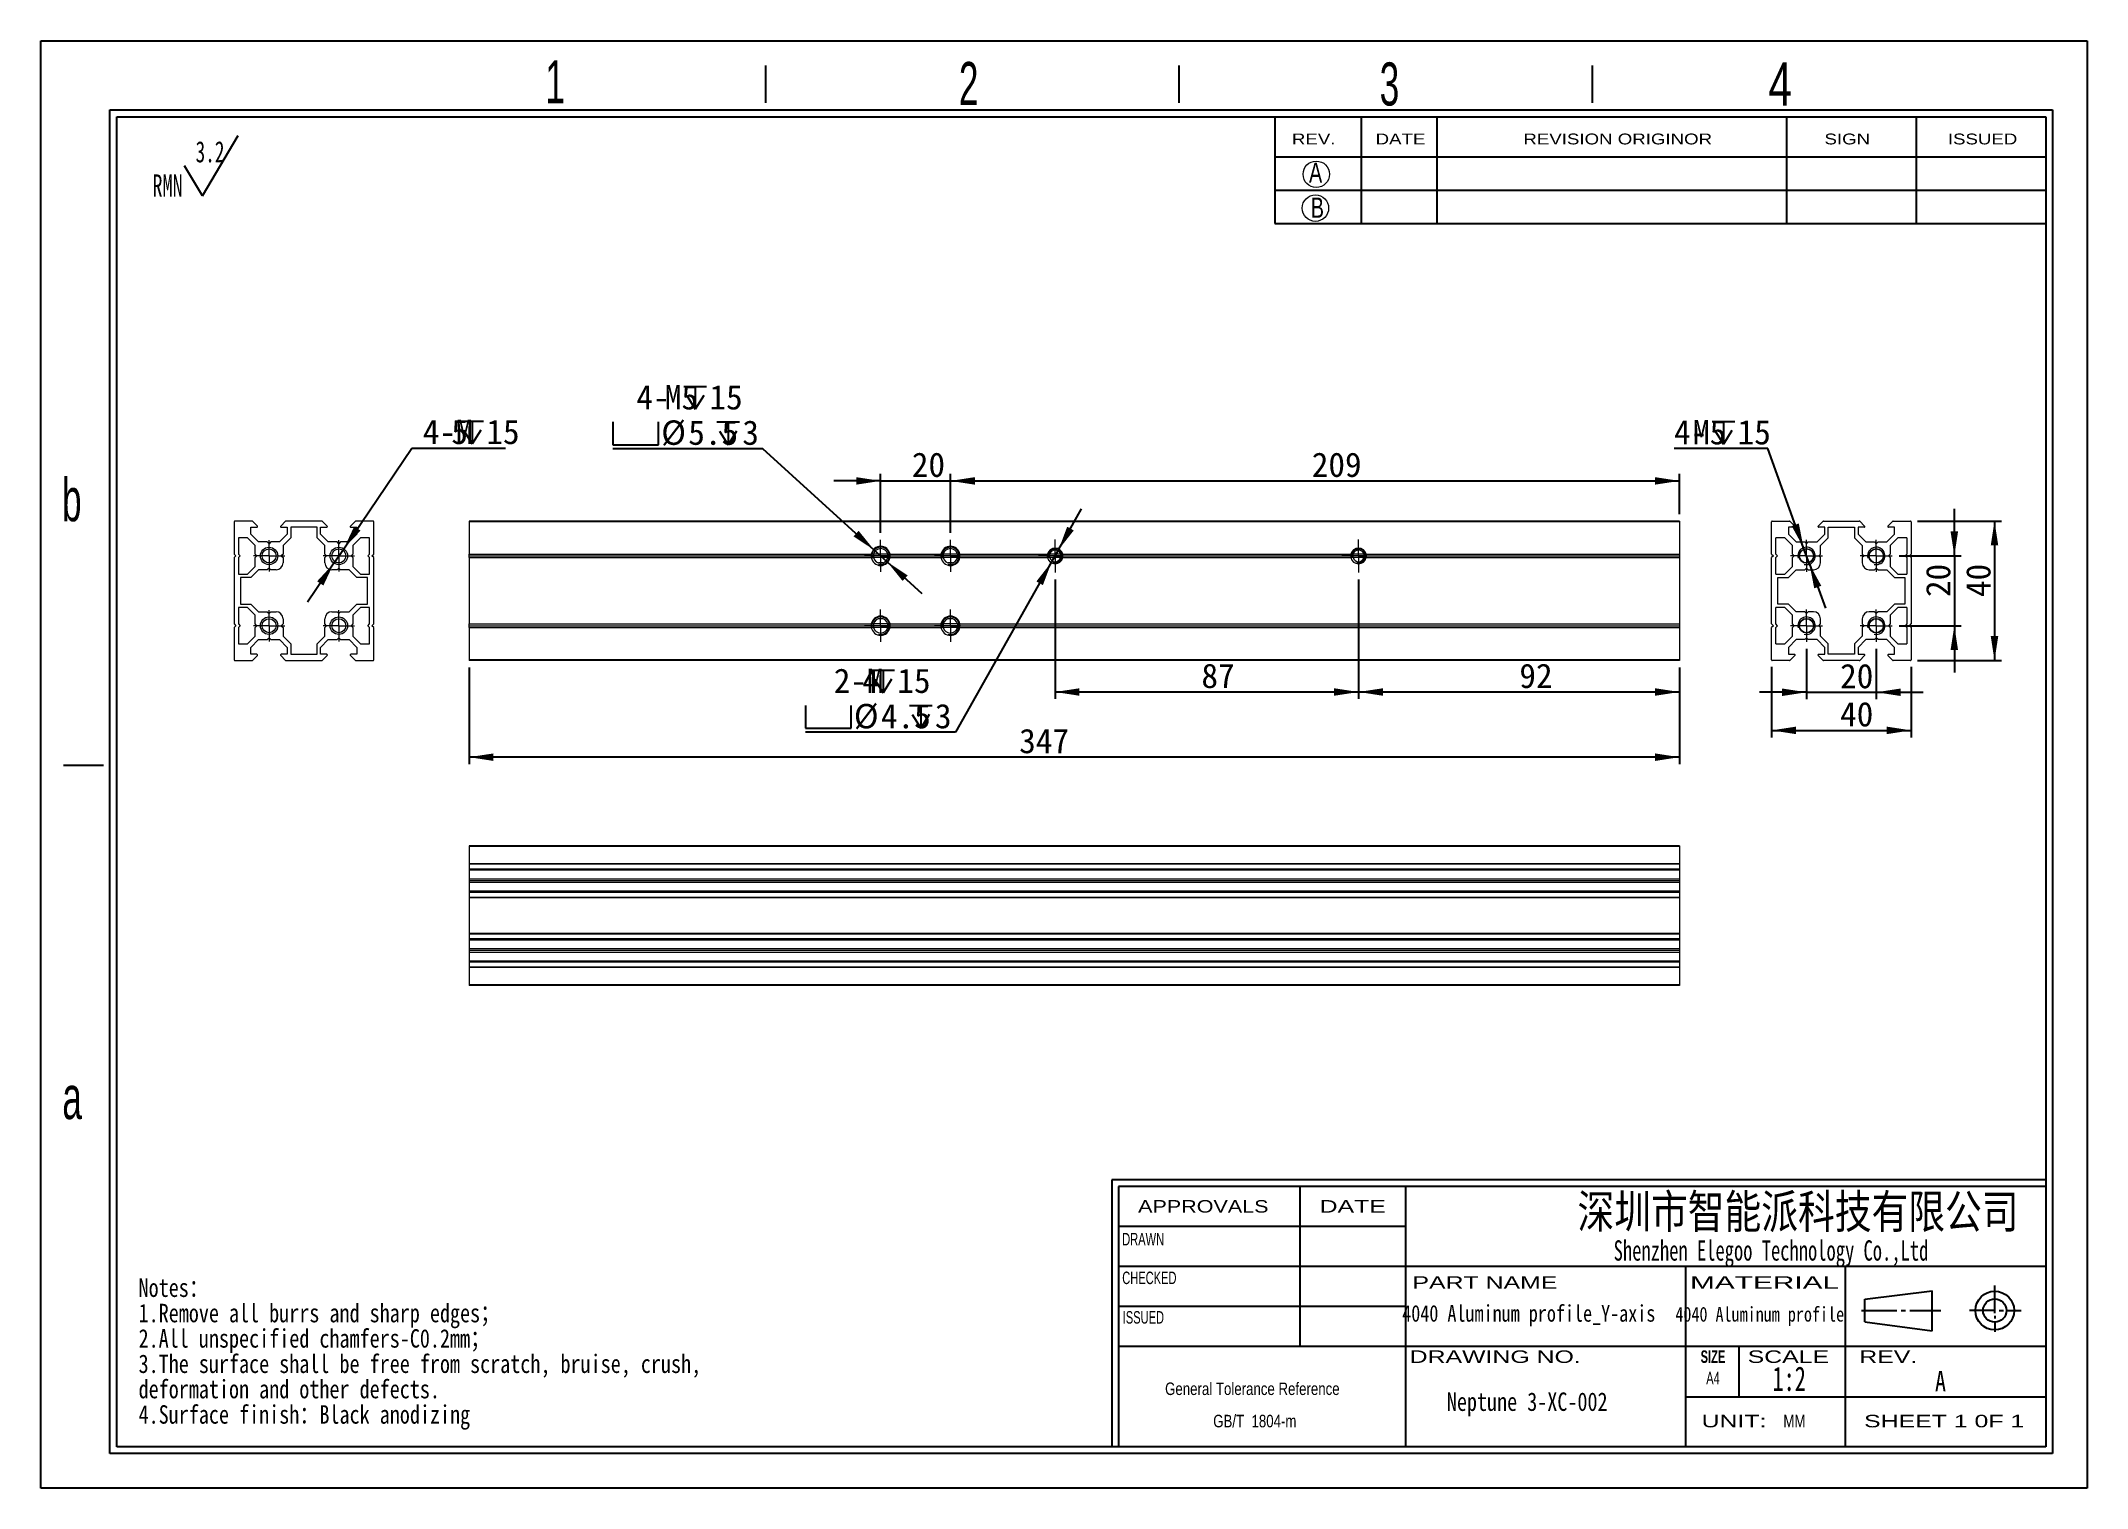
# Model space of a CAD drawing. Header units: millimetres. Extents: x 4 to 590, y 3 to 417.
import ezdxf

# ---------------------------------------------------------------- set-up
doc = ezdxf.new("R2010")
doc.units = ezdxf.units.MM
doc.header["$LTSCALE"] = 2
doc.linetypes.add('CENTER', pattern=[10.16, 6.35, -1.27, 1.27, -1.27])
doc.layers.add('DIM', color=5, linetype='Continuous')
doc.layers.add('SLD-0', color=179, linetype='Continuous')
doc.layers.add('中心线', color=1, linetype='CENTER', lineweight=15)
doc.styles.add('SLDTEXTSTYLE0', font='SIMSUN.TTC', dxfattribs={"width": 0.67})
doc.styles.add('SLDTEXTSTYLE1', font='SIMSUN.TTC', dxfattribs={"width": 0.8})
doc.styles.add('SLDTEXTSTYLE10', font='ARIAL.TTF', dxfattribs={"width": 1.2324})
doc.styles.add('SLDTEXTSTYLE11', font='ARIAL.TTF', dxfattribs={"width": 1.7064})
doc.styles.add('SLDTEXTSTYLE12', font='SIMSUN.TTC', dxfattribs={"width": 0.8, "bigfont": 'bigfont'})
doc.styles.add('SLDTEXTSTYLE13', font='SIMKAI.TTF', dxfattribs={"width": 0.67})
doc.styles.add('SLDTEXTSTYLE14', font='SIMSUN.TTC')
doc.styles.add('SLDTEXTSTYLE2', font='SIMSUN.TTC', dxfattribs={"width": 0.8})
doc.styles.add('SLDTEXTSTYLE3', font='SIMSUN.TTC', dxfattribs={"width": 0.8, "bigfont": 'bigfont'})
doc.styles.add('SLDTEXTSTYLE4', font='ARIAL.TTF', dxfattribs={"width": 0.63516})
doc.styles.add('SLDTEXTSTYLE5', font='GOTHIC.TTF', dxfattribs={"width": 0.7304})
doc.styles.add('SLDTEXTSTYLE6', font='GOTHIC.TTF', dxfattribs={"width": 0.61171})
doc.styles.add('SLDTEXTSTYLE7', font='ARIALBD.TTF', dxfattribs={"width": 0.63516})
doc.styles.add('SLDTEXTSTYLE8', font='ARIAL.TTF', dxfattribs={"width": 1.422})
doc.styles.add('SLDTEXTSTYLE9', font='ARIAL.TTF', dxfattribs={"width": 0.7584})
doc.dimstyles.new('SLDDIMSTYLE0', dxfattribs={"dimtxt": 7, "dimasz": 7, "dimexe": 0, "dimexo": 0.0625, "dimgap": 1.75, "dimtad": 2, "dimrnd": 1e-09, "dimzin": 12, "dimdsep": 46, "dimtxsty": 'SLDTEXTSTYLE0', "dimsah": 1, "dimcen": 0.09, "dimadec": 0, "dimazin": 3, "dimtfac": 1, "dimtmove": 0, "dimatfit": 0, "dimfxl": 0, "dimfrac": 2, "dimtolj": 1, "dimtzin": 12, "dimarcsym": 0})
doc.dimstyles.new('SLDDIMSTYLE1', dxfattribs={"dimtxt": 7, "dimasz": 7, "dimexe": 0, "dimexo": 0.0625, "dimgap": 1.75, "dimtad": 2, "dimrnd": 1e-09, "dimzin": 12, "dimdsep": 46, "dimtxsty": 'SLDTEXTSTYLE0', "dimsah": 1, "dimcen": 0.09, "dimadec": 0, "dimazin": 3, "dimtfac": 1, "dimtofl": 0, "dimtmove": 0, "dimatfit": 3, "dimfxl": 0, "dimfrac": 2, "dimtolj": 1, "dimtzin": 12, "dimarcsym": 0})
doc.dimstyles.new('SLDDIMSTYLE2', dxfattribs={"dimtxt": 7, "dimasz": 7, "dimexe": 0, "dimexo": 0.0625, "dimgap": 1.75, "dimtad": 0, "dimtih": 1, "dimtoh": 1, "dimrnd": 1e-09, "dimzin": 12, "dimdsep": 46, "dimtxsty": 'SLDTEXTSTYLE0', "dimsah": 1, "dimcen": 0, "dimadec": 0, "dimazin": 3, "dimtfac": 1, "dimtmove": 0, "dimatfit": 3, "dimfxl": 0, "dimfrac": 2, "dimtolj": 1, "dimtzin": 12, "dimarcsym": 0})
doc.dimstyles.new('SLDDIMSTYLE3', dxfattribs={"dimtxt": 7, "dimasz": 7, "dimexe": 0, "dimexo": 0.0625, "dimgap": 1.75, "dimtad": 0, "dimtih": 1, "dimtoh": 1, "dimrnd": 1e-09, "dimzin": 12, "dimdsep": 46, "dimtxsty": 'SLDTEXTSTYLE0', "dimsah": 1, "dimcen": 0, "dimadec": 0, "dimazin": 3, "dimtfac": 1, "dimtmove": 0, "dimatfit": 3, "dimfxl": 0, "dimfrac": 2, "dimtolj": 1, "dimtzin": 12, "dimarcsym": 0})

msp = doc.modelspace()

# ---------------------------------------------------------------- texts
at = {"color": 7, "linetype": 'Continuous', "lineweight": 0, "insert": (500.029, 37.429), "char_height": 7, "attachment_point": 1, "style": 'SLDTEXTSTYLE0'}
msp.add_mtext('1:2', dxfattribs=at)
at = {"layer": 'SLD-0'}
for s, insert, char_height, attachment_point, style in [('1', (148.222, 411.798), 12.344, 1, 'SLDTEXTSTYLE6'), ('2', (266.776, 411.31), 12.344, 1, 'SLDTEXTSTYLE6'), ('3', (387.413, 411.186), 12.344, 1, 'SLDTEXTSTYLE6'), ('4', (498.881, 411.174), 12.344, 1, 'SLDTEXTSTYLE5'), ('A', (367.156, 382.504), 5.807, 1, 'SLDTEXTSTYLE5'), ('B', (367.664, 372.474), 5.807, 1, 'SLDTEXTSTYLE5'), ('b', (9.669, 292.039), 12.344, 1, 'SLDTEXTSTYLE6'), ('a', (9.76, 120.702), 12.344, 1, 'SLDTEXTSTYLE6'), ('\\M+1905B圳\\M+18E73\\M+19271\\M+1945C\\M+19468\\M+189C8\\M+18B5A\\M+1974C\\M+18CC0\\M+18CF6\\M+18E69', (507.351, 86.675), 9.65616, 2, 'SLDTEXTSTYLE12'), ('4040 Aluminum profile_Y-axis', (430.164, 55.044), 4.7625, 2, 'SLDTEXTSTYLE1'), ('4040 Aluminum profile', (496.373, 54.528), 4.23333, 2, 'SLDTEXTSTYLE1'), ('A', (546.61, 36.116), 5.821, 1, 'SLDTEXTSTYLE2'), ('Neptune 3-XC-002', (429.71, 29.995), 5.29167, 2, 'SLDTEXTSTYLE1')]:
    msp.add_mtext(s, dxfattribs=dict(at, insert=insert, char_height=char_height, attachment_point=attachment_point, style=style))
at = {"layer": 'SLD-0', "color": 179}
for s, insert, char_height, attachment_point, style in [('REV.', (362.258, 390.8), 3.1073, 1, 'SLDTEXTSTYLE10'), ('DATE', (386.253, 390.8), 3.1073, 1, 'SLDTEXTSTYLE10'), ('REVISION ORIGINOR', (428.616, 390.8), 3.10727, 1, 'SLDTEXTSTYLE10'), ('SIGN', (514.933, 390.8), 3.1073, 1, 'SLDTEXTSTYLE10'), ('ISSUED', (550.296, 390.8), 3.1073, 1, 'SLDTEXTSTYLE10'), ('APPROVALS', (336.853, 85.125), 3.5853, 2, 'SLDTEXTSTYLE10'), ('DATE', (379.699, 85.125), 3.5853, 2, 'SLDTEXTSTYLE8'), ('DRAWN', (319.607, 75.706), 3.5853, 2, 'SLDTEXTSTYLE4'), ('Shenzhen Elegoo Technology Co.,Ltd', (499.597, 73.599), 5.82083, 2, 'SLDTEXTSTYLE13'), ('CHECKED', (321.391, 64.629), 3.5853, 2, 'SLDTEXTSTYLE4'), ('PART NAME', (417.588, 63.291), 3.5853, 2, 'SLDTEXTSTYLE8'), ('MATERIAL', (497.76, 63.291), 3.5853, 2, 'SLDTEXTSTYLE11'), ('ISSUED', (319.674, 53.309), 3.5853, 2, 'SLDTEXTSTYLE4'), ('DRAWING NO.', (420.536, 42.043), 3.58531, 2, 'SLDTEXTSTYLE8'), ('SIZE', (482.958, 42.043), 3.5853, 2, 'SLDTEXTSTYLE7'), ('SCALE', (504.578, 42.043), 3.5853, 2, 'SLDTEXTSTYLE8'), ('REV.', (533.22, 42.043), 3.5853, 2, 'SLDTEXTSTYLE8'), ('A4', (482.98, 35.906), 3.5853, 2, 'SLDTEXTSTYLE4'), ('UNIT:', (488.997, 23.581), 3.5853, 2, 'SLDTEXTSTYLE8'), ('MM', (506.322, 23.581), 3.5853, 2, 'SLDTEXTSTYLE9'), ('SHEET 1 0F 1', (549.24, 23.581), 3.58531, 2, 'SLDTEXTSTYLE8')]:
    msp.add_mtext(s, dxfattribs=dict(at, insert=insert, char_height=char_height, attachment_point=attachment_point, style=style))

# ---------------------------------------------------------------- blocks, each defined once
blk = doc.blocks.new('SW_NOTE_0')
at = {"layer": 'SLD-0', "color": 0}
for q in [(24.54, 18.51), (9.21, 9.85)]:
    blk.add_line((14.32, 1.19), q, dxfattribs=at)
at = {"layer": 'SLD-0', "color": 0, "attachment_point": 1, "style": 'SLDTEXTSTYLE0'}
for s, insert, char_height in [('3.2', (12.37, 16.9), 6.063), ('RMN', (0, 7.39), 6.35)]:
    blk.add_mtext(s, dxfattribs=dict(at, insert=insert, char_height=char_height))
blk = doc.blocks.new('SW_NOTE_1')
at = {"layer": 'SLD-0', "color": 0, "char_height": 5.2917, "attachment_point": 1}
for s, insert, style in [('Notes\\M+18146', (0, 6.16), 'SLDTEXTSTYLE3'), ('1.Remove all burrs and sharp edges\\M+18147', (0, -1.11), 'SLDTEXTSTYLE3'), ('2.All unspecified chamfers-C0.2mm\\M+18147', (0, -8.37), 'SLDTEXTSTYLE3'), ('3.The surface shall be free from scratch, bruise, crush, ', (0, -15.64), 'SLDTEXTSTYLE2'), ('deformation and other defects.', (0, -22.9), 'SLDTEXTSTYLE2'), ('4.Surface finish\\M+18146Black anodizing', (0, -30.17), 'SLDTEXTSTYLE3')]:
    blk.add_mtext(s, dxfattribs=dict(at, insert=insert, style=style))
blk = doc.blocks.new('SW_NOTE_2')
at = {"layer": 'SLD-0', "color": 0, "char_height": 3.5853, "attachment_point": 2, "style": 'SLDTEXTSTYLE9'}
for s, insert in [('General Tolerance Reference ', (26.04, 4.62)), (' GB/T  1804-m', (26.22, -4.64))]:
    blk.add_mtext(s, dxfattribs=dict(at, insert=insert))
blk = doc.blocks.new('_D')
at = {"layer": 'DIM'}
for p, q in [((244.36, 291.25), (230.9, 291.25)), ((244.36, 276.35), (244.36, 293.25)), ((244.36, 291.25), (264.36, 291.25)), ((264.36, 276.35), (264.36, 293.25)), ((264.36, 291.25), (277.82, 291.25))]:
    blk.add_line(p, q, dxfattribs=at)
for points in [[(244.36, 291.25), (237.36, 292.32), (237.36, 290.17)], [(264.36, 291.25), (271.36, 290.17), (271.36, 292.32)]]:
    blk.add_solid(points, dxfattribs=at)
at = {"layer": 'DIM', "insert": (253.29, 299.39), "char_height": 7, "attachment_point": 1, "style": 'SLDTEXTSTYLE14'}
blk.add_mtext('20', dxfattribs=at)
blk = doc.blocks.new('_D_1')
at = {"layer": 'DIM', "color": 5}
for p, q in [((264.36, 276.35), (264.36, 293.25)), ((264.36, 291.25), (473.36, 291.25)), ((473.36, 281.75), (473.36, 293.25))]:
    blk.add_line(p, q, dxfattribs=at)
for points in [[(264.36, 291.25), (271.36, 290.17), (271.36, 292.32)], [(473.36, 291.25), (466.36, 292.32), (466.36, 290.17)]]:
    blk.add_solid(points, dxfattribs=at)
at = {"layer": 'DIM', "color": 5, "insert": (367.95, 299.39), "char_height": 7, "attachment_point": 1, "style": 'SLDTEXTSTYLE14'}
blk.add_mtext('209', dxfattribs=at)
blk = doc.blocks.new('_D_2')
at = {"layer": 'DIM', "color": 5}
for p, q in [((126.36, 237.75), (126.36, 210.07)), ((473.36, 237.75), (473.36, 210.07)), ((473.36, 212.07), (126.36, 212.07))]:
    blk.add_line(p, q, dxfattribs=at)
for points in [[(126.36, 212.07), (133.36, 210.99), (133.36, 213.14)], [(473.36, 212.07), (466.36, 213.14), (466.36, 210.99)]]:
    blk.add_solid(points, dxfattribs=at)
at = {"layer": 'DIM', "color": 5, "insert": (284.07, 220.21), "char_height": 7, "attachment_point": 1, "style": 'SLDTEXTSTYLE14'}
blk.add_mtext('347', dxfattribs=at)
blk = doc.blocks.new('SW_SYMBOL_HOLE_DEPTH')
at = {"layer": 'DIM', "color": 0}
for p, q in [((0, 1750), (1600, 1750)), ((800, 1750), (800, 150)), ((200, 1110), (800, 150)), ((1400, 1110), (800, 150))]:
    blk.add_line(p, q, dxfattribs=at)
blk = doc.blocks.new('SW_SYMBOL_HOLE_SPOT')
at = {"layer": 'DIM', "color": 0}
for p, q in [((0, 1750), (0, 150)), ((3200, 150), (3200, 1750)), ((0, 150), (3200, 150))]:
    blk.add_line(p, q, dxfattribs=at)
blk = doc.blocks.new('_D_3')
at = {"layer": 'DIM', "color": 5}
for p, q in [((210.6, 300.44), (167.61, 300.44)), ((242.51, 271.43), (210.6, 300.44)), ((246.21, 268.07), (242.51, 271.43)), ((246.21, 268.07), (256.17, 259.01))]:
    blk.add_line(p, q, dxfattribs=at)
for points in [[(242.51, 271.43), (238.05, 276.94), (236.6, 275.34)], [(246.21, 268.07), (250.66, 262.56), (252.11, 264.15)]]:
    blk.add_solid(points, dxfattribs=at)
at = {"layer": 'DIM', "color": 5, "xscale": 0.004072727272727273, "yscale": 0.004072727272727273, "zscale": 0.004072727272727273}
for name, p in [('SW_SYMBOL_HOLE_DEPTH', (187.94, 311.16)), ('SW_SYMBOL_HOLE_SPOT', (167.61, 301.01)), ('SW_SYMBOL_HOLE_DEPTH', (197.37, 301.01))]:
    blk.add_blockref(name, p, dxfattribs=at)
at = {"layer": 'DIM', "color": 5, "char_height": 7, "attachment_point": 1, "style": 'SLDTEXTSTYLE14'}
for s, insert in [('4- ', (174.33, 318.73)), ('M5', (182.49, 318.73)), ('15', (195.27, 318.73)), ('%%c', (181.46, 308.59)), ('5.5', (189.2, 308.59)), ('3', (204.7, 308.59))]:
    blk.add_mtext(s, dxfattribs=dict(at, insert=insert))
blk = doc.blocks.new('_D_4')
at = {"layer": 'DIM', "color": 5}
for p, q in [((381.36, 263), (381.36, 228.75)), ((473.36, 237.75), (473.36, 228.75)), ((381.36, 230.75), (473.36, 230.75))]:
    blk.add_line(p, q, dxfattribs=at)
for points in [[(381.36, 230.75), (388.36, 229.67), (388.36, 231.82)], [(473.36, 230.75), (466.36, 231.82), (466.36, 229.67)]]:
    blk.add_solid(points, dxfattribs=at)
at = {"layer": 'DIM', "color": 5, "insert": (427.46, 238.89), "char_height": 7, "attachment_point": 1, "style": 'SLDTEXTSTYLE14'}
blk.add_mtext('92', dxfattribs=at)
blk = doc.blocks.new('_D_5')
at = {"layer": 'DIM', "color": 5}
for p, q in [((294.36, 263), (294.36, 228.75)), ((381.36, 263), (381.36, 228.75)), ((294.36, 230.75), (381.36, 230.75))]:
    blk.add_line(p, q, dxfattribs=at)
for points in [[(294.36, 230.75), (301.36, 229.67), (301.36, 231.82)], [(381.36, 230.75), (374.36, 231.82), (374.36, 229.67)]]:
    blk.add_solid(points, dxfattribs=at)
at = {"layer": 'DIM', "color": 5, "insert": (336.32, 238.89), "char_height": 7, "attachment_point": 1, "style": 'SLDTEXTSTYLE14'}
blk.add_mtext('87', dxfattribs=at)
blk = doc.blocks.new('_D_6')
at = {"layer": 'DIM'}
for p, q in [((295.34, 271.49), (301.96, 283.21)), ((295.34, 271.49), (293.37, 268.01)), ((293.37, 268.01), (265.83, 219.19)), ((265.83, 219.19), (222.84, 219.19))]:
    blk.add_line(p, q, dxfattribs=at)
for points in [[(295.34, 271.49), (299.72, 277.06), (297.84, 278.12)], [(293.37, 268.01), (289, 262.44), (290.87, 261.38)]]:
    blk.add_solid(points, dxfattribs=at)
at = {"layer": 'DIM', "xscale": 0.004072727272727273, "yscale": 0.004072727272727273, "zscale": 0.004072727272727273}
for name, p in [('SW_SYMBOL_HOLE_DEPTH', (241.81, 229.91)), ('SW_SYMBOL_HOLE_SPOT', (222.84, 219.76)), ('SW_SYMBOL_HOLE_DEPTH', (252.6, 219.76))]:
    blk.add_blockref(name, p, dxfattribs=at)
at = {"layer": 'DIM', "char_height": 7, "attachment_point": 1, "style": 'SLDTEXTSTYLE14'}
for s, insert in [('2-M', (230.92, 237.48)), ('4', (239.08, 237.48)), ('15', (249.14, 237.48)), ('%%c', (236.69, 227.34)), ('4.5', (244.43, 227.34)), ('3', (259.93, 227.34))]:
    blk.add_mtext(s, dxfattribs=dict(at, insert=insert))
blk = doc.blocks.new('SW_CENTERMARKSYMBOL_0')
at = {"layer": '中心线', "color": 0}
for p, q in [((-2.5, 0), (-4.6, 0)), ((0, 0), (-2.5, 0)), ((0, 2.5), (0, 4.6)), ((0, 0), (0, 2.5)), ((0, 0), (0, -2.5)), ((0, 0), (2.5, 0)), ((2.5, 0), (4.6, 0)), ((0, -2.5), (0, -4.6))]:
    blk.add_line(p, q, dxfattribs=at)
blk = doc.blocks.new('SW_CENTERMARKSYMBOL_1')
at = {"layer": '中心线', "color": 0}
for p, q in [((-2.5, 0), (-4.6, 0)), ((0, 0), (-2.5, 0)), ((0, 2.5), (0, 4.6)), ((0, 0), (0, 2.5)), ((0, 0), (0, -2.5)), ((0, 0), (2.5, 0)), ((2.5, 0), (4.6, 0)), ((0, -2.5), (0, -4.6))]:
    blk.add_line(p, q, dxfattribs=at)
blk = doc.blocks.new('SW_CENTERMARKSYMBOL_2')
at = {"layer": '中心线', "color": 0}
for p, q in [((-2.5, 0), (-4.6, 0)), ((0, 0), (-2.5, 0)), ((0, 2.5), (0, 4.6)), ((0, 0), (0, 2.5)), ((0, 0), (0, -2.5)), ((0, 0), (2.5, 0)), ((2.5, 0), (4.6, 0)), ((0, -2.5), (0, -4.6))]:
    blk.add_line(p, q, dxfattribs=at)
blk = doc.blocks.new('SW_CENTERMARKSYMBOL_3')
at = {"layer": '中心线', "color": 0}
for p, q in [((-2.5, 0), (-4.6, 0)), ((0, 0), (-2.5, 0)), ((0, 2.5), (0, 4.6)), ((0, 0), (0, 2.5)), ((0, 0), (0, -2.5)), ((0, 0), (2.5, 0)), ((2.5, 0), (4.6, 0)), ((0, -2.5), (0, -4.6))]:
    blk.add_line(p, q, dxfattribs=at)
blk = doc.blocks.new('SW_CENTERMARKSYMBOL_4')
at = {"layer": '中心线', "color": 0}
for p, q in [((-2.5, 0), (-4.75, 0)), ((0, 0), (-2.5, 0)), ((0, 2.5), (0, 4.75)), ((0, 0), (0, 2.5)), ((0, 0), (0, -2.5)), ((0, 0), (2.5, 0)), ((2.5, 0), (4.75, 0)), ((0, -2.5), (0, -4.75))]:
    blk.add_line(p, q, dxfattribs=at)
blk = doc.blocks.new('SW_CENTERMARKSYMBOL_5')
at = {"layer": '中心线', "color": 0}
for p, q in [((-2.5, 0), (-4.75, 0)), ((0, 0), (-2.5, 0)), ((0, 2.5), (0, 4.75)), ((0, 0), (0, 2.5)), ((0, 0), (0, -2.5)), ((0, 0), (2.5, 0)), ((2.5, 0), (4.75, 0)), ((0, -2.5), (0, -4.75))]:
    blk.add_line(p, q, dxfattribs=at)
blk = doc.blocks.new('_D_7')
at = {"layer": 'DIM'}
for p, q in [((499.78, 237.95), (499.78, 217.75)), ((539.78, 237.95), (539.78, 217.75)), ((499.78, 219.75), (539.78, 219.75))]:
    blk.add_line(p, q, dxfattribs=at)
for points in [[(499.78, 219.75), (506.78, 218.67), (506.78, 220.82)], [(539.78, 219.75), (532.78, 220.82), (532.78, 218.67)]]:
    blk.add_solid(points, dxfattribs=at)
at = {"layer": 'DIM', "insert": (519.41, 227.89), "char_height": 7, "attachment_point": 1, "style": 'SLDTEXTSTYLE14'}
blk.add_mtext('40', dxfattribs=at)
blk = doc.blocks.new('_D_8')
at = {"layer": 'DIM'}
for p, q in [((541.58, 279.75), (565.67, 279.75)), ((563.67, 279.75), (563.67, 239.75)), ((541.58, 239.75), (565.67, 239.75))]:
    blk.add_line(p, q, dxfattribs=at)
for points in [[(563.67, 279.75), (562.6, 272.75), (564.75, 272.75)], [(563.67, 239.75), (564.75, 246.75), (562.6, 246.75)]]:
    blk.add_solid(points, dxfattribs=at)
at = {"layer": 'DIM', "insert": (555.53, 257.96), "char_height": 7, "attachment_point": 1, "rotation": 90, "style": 'SLDTEXTSTYLE14'}
blk.add_mtext('40', dxfattribs=at)
blk = doc.blocks.new('_D_9')
at = {"layer": 'DIM'}
for p, q in [((509.78, 243.15), (509.78, 228.67)), ((529.78, 243.15), (529.78, 228.67)), ((509.78, 230.67), (496.32, 230.67)), ((509.78, 230.67), (529.78, 230.67)), ((529.78, 230.67), (543.24, 230.67))]:
    blk.add_line(p, q, dxfattribs=at)
for points in [[(509.78, 230.67), (502.78, 231.75), (502.78, 229.6)], [(529.78, 230.67), (536.78, 229.6), (536.78, 231.75)]]:
    blk.add_solid(points, dxfattribs=at)
at = {"layer": 'DIM', "insert": (519.41, 238.82), "char_height": 7, "attachment_point": 1, "style": 'SLDTEXTSTYLE14'}
blk.add_mtext('20', dxfattribs=at)
blk = doc.blocks.new('_D_10')
at = {"layer": 'DIM', "color": 5}
for p, q in [((552.16, 269.75), (552.16, 283.21)), ((536.38, 269.75), (554.16, 269.75)), ((552.16, 269.75), (552.16, 249.75)), ((536.38, 249.75), (554.16, 249.75)), ((552.16, 249.75), (552.16, 236.29))]:
    blk.add_line(p, q, dxfattribs=at)
for points in [[(552.16, 269.75), (553.23, 276.75), (551.08, 276.75)], [(552.16, 249.75), (551.08, 242.75), (553.23, 242.75)]]:
    blk.add_solid(points, dxfattribs=at)
at = {"layer": 'DIM', "color": 5, "insert": (544.01, 257.96), "char_height": 7, "attachment_point": 1, "rotation": 90, "style": 'SLDTEXTSTYLE14'}
blk.add_mtext('20', dxfattribs=at)
blk = doc.blocks.new('_D_11')
at = {"layer": 'DIM', "color": 5}
for p, q in [((498.65, 300.58), (471.8, 300.58)), ((508.93, 272.1), (498.65, 300.58)), ((510.63, 267.4), (508.93, 272.1)), ((510.63, 267.4), (515.2, 254.74))]:
    blk.add_line(p, q, dxfattribs=at)
for points in [[(508.93, 272.1), (507.57, 279.05), (505.54, 278.32)], [(510.63, 267.4), (512, 260.45), (514.02, 261.18)]]:
    blk.add_solid(points, dxfattribs=at)
at = {"layer": 'DIM', "color": 5, "xscale": 0.004072727272727273, "yscale": 0.004072727272727273, "zscale": 0.004072727272727273}
blk.add_blockref('SW_SYMBOL_HOLE_DEPTH', (482.69, 301.15), dxfattribs=at)
at = {"layer": 'DIM', "color": 5, "char_height": 7, "attachment_point": 1, "style": 'SLDTEXTSTYLE14'}
for s, insert in [('4-', (471.8, 308.72)), ('M5', (477.25, 308.72)), ('15', (490.03, 308.72))]:
    blk.add_mtext(s, dxfattribs=dict(at, insert=insert))
blk = doc.blocks.new('SW_CENTERMARKSYMBOL_6')
at = {"layer": '中心线', "color": 0}
for p, q in [((-2.5, 0), (-4.6, 0)), ((0, 0), (-2.5, 0)), ((0, 2.5), (0, 4.6)), ((0, 0), (0, 2.5)), ((0, 0), (0, -2.5)), ((0, 0), (2.5, 0)), ((2.5, 0), (4.6, 0)), ((0, -2.5), (0, -4.6))]:
    blk.add_line(p, q, dxfattribs=at)
blk = doc.blocks.new('SW_CENTERMARKSYMBOL_7')
at = {"layer": '中心线', "color": 0}
for p, q in [((-2.5, 0), (-4.6, 0)), ((0, 0), (-2.5, 0)), ((0, 2.5), (0, 4.6)), ((0, 0), (0, 2.5)), ((0, 0), (0, -2.5)), ((0, 0), (2.5, 0)), ((2.5, 0), (4.6, 0)), ((0, -2.5), (0, -4.6))]:
    blk.add_line(p, q, dxfattribs=at)
blk = doc.blocks.new('SW_CENTERMARKSYMBOL_8')
at = {"layer": '中心线', "color": 0}
for p, q in [((-2.5, 0), (-4.6, 0)), ((0, 0), (-2.5, 0)), ((0, 2.5), (0, 4.6)), ((0, 0), (0, 2.5)), ((0, 0), (0, -2.5)), ((0, 0), (2.5, 0)), ((2.5, 0), (4.6, 0)), ((0, -2.5), (0, -4.6))]:
    blk.add_line(p, q, dxfattribs=at)
blk = doc.blocks.new('SW_CENTERMARKSYMBOL_9')
at = {"layer": '中心线', "color": 0}
for p, q in [((-2.5, 0), (-4.6, 0)), ((0, 0), (-2.5, 0)), ((0, 2.5), (0, 4.6)), ((0, 0), (0, 2.5)), ((0, 0), (0, -2.5)), ((0, 0), (2.5, 0)), ((2.5, 0), (4.6, 0)), ((0, -2.5), (0, -4.6))]:
    blk.add_line(p, q, dxfattribs=at)
blk = doc.blocks.new('_D_12')
at = {"layer": 'DIM', "color": 5}
for p, q in [((90.43, 271.82), (109.93, 300.67)), ((109.93, 300.67), (136.77, 300.67)), ((87.62, 267.68), (90.43, 271.82)), ((87.62, 267.68), (80.08, 256.53))]:
    blk.add_line(p, q, dxfattribs=at)
for points in [[(90.43, 271.82), (95.24, 277.01), (93.45, 278.22)], [(87.62, 267.68), (82.81, 262.48), (84.6, 261.27)]]:
    blk.add_solid(points, dxfattribs=at)
at = {"layer": 'DIM', "color": 5, "xscale": 0.004072727272727273, "yscale": 0.004072727272727273, "zscale": 0.004072727272727273}
blk.add_blockref('SW_SYMBOL_HOLE_DEPTH', (123.99, 301.24), dxfattribs=at)
at = {"layer": 'DIM', "color": 5, "char_height": 7, "attachment_point": 1, "style": 'SLDTEXTSTYLE14'}
for s, insert in [('4-M', (113.1, 308.81)), ('5', (121.27, 308.81)), ('15', (131.32, 308.81))]:
    blk.add_mtext(s, dxfattribs=dict(at, insert=insert))
blk = doc.blocks.new('SW_CENTERMARKSYMBOL_10')
at = {"layer": '中心线', "color": 0}
for p, q in [((-2.5, 0), (-4.5, 0)), ((0, 0), (-2.5, 0)), ((0, 2.5), (0, 4.5)), ((0, 0), (0, 2.5)), ((0, 0), (0, -2.5)), ((0, 0), (2.5, 0)), ((2.5, 0), (4.5, 0)), ((0, -2.5), (0, -4.5))]:
    blk.add_line(p, q, dxfattribs=at)
blk = doc.blocks.new('SW_CENTERMARKSYMBOL_11')
at = {"layer": '中心线', "color": 0}
for p, q in [((-2.5, 0), (-4.5, 0)), ((0, 0), (-2.5, 0)), ((0, 2.5), (0, 4.5)), ((0, 0), (0, 2.5)), ((0, 0), (0, -2.5)), ((0, 0), (2.5, 0)), ((2.5, 0), (4.5, 0)), ((0, -2.5), (0, -4.5))]:
    blk.add_line(p, q, dxfattribs=at)
blk = doc.blocks.new('SW_CENTERMARKSYMBOL_12')
at = {"layer": '中心线', "color": 0}
for p, q in [((-2.5, 0), (-4.5, 0)), ((0, 0), (-2.5, 0)), ((0, 2.5), (0, 4.5)), ((0, 0), (0, 2.5)), ((0, 0), (0, -2.5)), ((0, 0), (2.5, 0)), ((2.5, 0), (4.5, 0)), ((0, -2.5), (0, -4.5))]:
    blk.add_line(p, q, dxfattribs=at)
blk = doc.blocks.new('SW_CENTERMARKSYMBOL_13')
at = {"layer": '中心线', "color": 0}
for p, q in [((-2.5, 0), (-4.5, 0)), ((0, 0), (-2.5, 0)), ((0, 2.5), (0, 4.5)), ((0, 0), (0, 2.5)), ((0, 0), (0, -2.5)), ((0, 0), (2.5, 0)), ((2.5, 0), (4.5, 0)), ((0, -2.5), (0, -4.5))]:
    blk.add_line(p, q, dxfattribs=at)

# ---------------------------------------------------------------- dimensions: what is measured, and where the dimension line sits
at = {"layer": 'DIM', "color": 5}
for p1, p2, text, picture, middle in [((242.508, 271.43), (246.207, 268.066), '4- <>{\\fGDT;x}15\\P{\\fGDT;v}%%c5.5{\\fGDT;x}3', '_D_3', (187.52, 310.589)), ((508.933, 272.099), (510.631, 267.397), '4-<>{\\fGDT;x}15', '_D_11', (483.637, 305.651))]:
    dim = msp.add_diameter_dim_2p(p1=p1, p2=p2, text=text, dimstyle='SLDDIMSTYLE2', dxfattribs=at)
    dim.commit()
    dim.dimension.update_dxf_attribs({"geometry": picture, "text_midpoint": middle, "dimtype": 163})
dim = msp.add_diameter_dim_2p(p1=(90.425, 271.819), p2=(87.625, 267.677), text='4-M<>{\\fGDT;x}15', dimstyle='SLDDIMSTYLE3', override={"dimpost": '<>'}, dxfattribs=at)
dim.commit()
dim.dimension.update_dxf_attribs({"geometry": '_D_12', "text_midpoint": (124.936, 305.739), "dimtype": 163})
at = {"layer": 'DIM'}
for base, p1, p2, dimstyle, picture, middle in [((264.357, 291.246), (244.357, 274.348), (264.357, 274.348), 'SLDDIMSTYLE0', '_D', (256.01, 291.246)), ((529.782, 230.673), (509.782, 245.148), (529.782, 245.148), 'SLDDIMSTYLE0', '_D_9', (522.134, 230.673)), ((539.782, 219.748), (499.782, 239.948), (539.782, 239.948), 'SLDDIMSTYLE1', '_D_7', (522.134, 219.748))]:
    dim = msp.add_linear_dim(base=base, p1=p1, p2=p2, dimstyle=dimstyle, dxfattribs=at)
    dim.commit()
    dim.dimension.update_dxf_attribs({"geometry": picture, "text_midpoint": middle, "dimtype": 160})
at = {"layer": 'DIM', "color": 5}
for base, p1, p2, angle, dimstyle, picture, middle in [((473.357, 291.246), (264.357, 274.348), (473.357, 279.748), 0, 'SLDDIMSTYLE1', '_D_1', (372.031, 291.246)), ((552.157, 249.748), (534.382, 269.748), (534.382, 249.748), 90, 'SLDDIMSTYLE0', '_D_10', (552.157, 260.68)), ((381.357, 230.745), (294.357, 264.998), (381.357, 264.998), 0, 'SLDDIMSTYLE1', '_D_5', (339.042, 230.745)), ((473.357, 230.745), (381.357, 264.998), (473.357, 239.748), 0, 'SLDDIMSTYLE1', '_D_4', (430.182, 230.745)), ((126.357, 212.067), (473.357, 239.748), (126.357, 239.748), 0, 'SLDDIMSTYLE1', '_D_2', (288.152, 212.067))]:
    dim = msp.add_linear_dim(base=base, p1=p1, p2=p2, angle=angle, dimstyle=dimstyle, dxfattribs=at)
    dim.commit()
    dim.dimension.update_dxf_attribs({"geometry": picture, "text_midpoint": middle, "dimtype": 160})
at = {"layer": 'DIM'}
dim = msp.add_diameter_dim_2p(p1=(293.375, 268.006), p2=(295.34, 271.49), text='2-M<>{\\fGDT;x}15\\P{\\fGDT;v}%%c4.5{\\fGDT;x}3', dimstyle='SLDDIMSTYLE3', override={"dimpost": '<>'}, dxfattribs=at)
dim.commit()
dim.dimension.update_dxf_attribs({"geometry": '_D_6', "text_midpoint": (242.75, 229.338), "dimtype": 163})
dim = msp.add_linear_dim(base=(563.672, 239.748), p1=(539.582, 279.748), p2=(539.582, 239.748), angle=90, dimstyle='SLDDIMSTYLE1', dxfattribs=at)
dim.commit()
dim.dimension.update_dxf_attribs({"geometry": '_D_8', "text_midpoint": (563.672, 260.68), "dimtype": 160})

# ---------------------------------------------------------------- linework, layer by layer
at = {"color": 7, "linetype": 'Continuous', "lineweight": 15}
for p, q in [((59.025, 279.548), (59.025, 270.248)), ((64.142, 279.748), (59.225, 279.748)), ((63.815, 277.948), (65.542, 277.948)), ((63.815, 275.948), (63.815, 277.948)), ((66.015, 273.748), (63.815, 275.948)), ((65.683, 278.289), (64.283, 279.689)), ((74.235, 275.948), (72.035, 273.748)), ((73.766, 279.689), (72.366, 278.289)), ((72.508, 277.948), (74.235, 277.948)), ((84.142, 279.748), (73.908, 279.748)), ((74.235, 277.948), (74.235, 275.948)), ((82.825, 277.948), (75.225, 277.948)), ((75.225, 277.948), (75.225, 274.958)), ((82.825, 274.958), (82.825, 277.948)), ((83.815, 277.948), (85.542, 277.948)), ((83.815, 275.948), (83.815, 277.948)), ((86.015, 273.748), (83.815, 275.948)), ((85.683, 278.289), (84.283, 279.689)), ((94.235, 275.948), (92.035, 273.748)), ((93.766, 279.689), (92.366, 278.289)), ((92.508, 277.948), (94.235, 277.948)), ((98.825, 279.748), (93.908, 279.748)), ((94.235, 277.948), (94.235, 275.948)), ((99.025, 270.248), (99.025, 279.548)), ((473.357, 279.748), (126.357, 279.748)), ((126.357, 279.748), (126.357, 279.548)), ((473.357, 279.548), (126.357, 279.548)), ((126.357, 279.548), (126.357, 270.248)), ((473.357, 279.748), (473.357, 279.548)), ((473.357, 279.548), (473.357, 270.248)), ((499.782, 270.248), (499.782, 279.548)), ((499.982, 279.748), (504.899, 279.748)), ((506.299, 277.948), (504.572, 277.948)), ((504.572, 277.948), (504.572, 275.948)), ((504.572, 275.948), (506.772, 273.748)), ((505.04, 279.689), (506.44, 278.289)), ((512.792, 273.748), (514.992, 275.948)), ((513.123, 278.289), (514.523, 279.689)), ((514.992, 277.948), (513.265, 277.948)), ((514.665, 279.748), (524.899, 279.748)), ((514.992, 275.948), (514.992, 277.948)), ((515.982, 277.948), (523.582, 277.948)), ((515.982, 274.958), (515.982, 277.948)), ((523.582, 277.948), (523.582, 274.958)), ((526.299, 277.948), (524.572, 277.948)), ((524.572, 277.948), (524.572, 275.948)), ((524.572, 275.948), (526.772, 273.748)), ((525.04, 279.689), (526.44, 278.289)), ((532.792, 273.748), (534.992, 275.948)), ((533.123, 278.289), (534.523, 279.689)), ((534.992, 277.948), (533.265, 277.948)), ((534.665, 279.748), (539.582, 279.748)), ((534.992, 275.948), (534.992, 277.948)), ((539.782, 279.548), (539.782, 270.248)), ((59.025, 270.248), (59.525, 269.748)), ((62.825, 274.958), (60.225, 274.958)), ((60.225, 274.958), (60.225, 270.248)), ((60.225, 270.248), (60.725, 269.748)), ((65.025, 272.758), (62.825, 274.958)), ((65.025, 270.248), (65.025, 272.758)), ((65.525, 269.748), (65.025, 270.248)), ((68.525, 273.748), (66.015, 273.748)), ((69.025, 273.248), (68.525, 273.748)), ((69.525, 273.748), (69.025, 273.248)), ((72.035, 273.748), (69.525, 273.748)), ((73.025, 270.248), (72.525, 269.748)), ((75.225, 274.958), (73.025, 272.758)), ((73.025, 272.758), (73.025, 270.248)), ((85.025, 272.758), (82.825, 274.958)), ((85.025, 270.248), (85.025, 272.758)), ((85.525, 269.748), (85.025, 270.248)), ((88.525, 273.748), (86.015, 273.748)), ((89.025, 273.248), (88.525, 273.748)), ((89.525, 273.748), (89.025, 273.248)), ((92.035, 273.748), (89.525, 273.748)), ((93.025, 270.248), (92.525, 269.748)), ((95.225, 274.958), (93.025, 272.758)), ((93.025, 272.758), (93.025, 270.248)), ((97.825, 274.958), (95.225, 274.958)), ((97.325, 269.748), (97.825, 270.248)), ((97.825, 270.248), (97.825, 274.958)), ((98.525, 269.748), (99.025, 270.248)), ((126.357, 270.248), (241.653, 270.248)), ((126.357, 269.748), (126.357, 270.248)), ((242.318, 270.248), (241.653, 270.248)), ((246.397, 270.248), (242.318, 270.248)), ((247.062, 270.248), (246.397, 270.248)), ((247.062, 270.248), (261.653, 270.248)), ((262.318, 270.248), (261.653, 270.248)), ((266.397, 270.248), (262.318, 270.248)), ((267.062, 270.248), (266.397, 270.248)), ((267.062, 270.248), (292.164, 270.248)), ((292.785, 270.248), (292.164, 270.248)), ((295.924, 270.248), (292.799, 270.248)), ((296.551, 270.248), (295.93, 270.248)), ((296.551, 270.248), (379.164, 270.248)), ((379.785, 270.248), (379.164, 270.248)), ((382.924, 270.248), (379.799, 270.248)), ((383.551, 270.248), (382.93, 270.248)), ((383.551, 270.248), (473.357, 270.248)), ((473.357, 270.248), (473.357, 269.748)), ((499.782, 270.248), (500.282, 269.748)), ((503.582, 274.958), (500.982, 274.958)), ((500.982, 270.248), (500.982, 274.958)), ((501.482, 269.748), (500.982, 270.248)), ((505.782, 272.758), (503.582, 274.958)), ((505.782, 270.248), (505.782, 272.758)), ((506.282, 269.748), (505.782, 270.248)), ((506.772, 273.748), (509.282, 273.748)), ((509.282, 273.748), (509.782, 273.248)), ((509.782, 273.248), (510.282, 273.748)), ((510.282, 273.748), (512.792, 273.748)), ((513.282, 269.748), (513.782, 270.248)), ((513.782, 272.758), (515.982, 274.958)), ((513.782, 270.248), (513.782, 272.758)), ((523.582, 274.958), (525.782, 272.758)), ((525.782, 272.758), (525.782, 270.248)), ((525.782, 270.248), (526.282, 269.748)), ((526.772, 273.748), (529.282, 273.748)), ((529.282, 273.748), (529.782, 273.248)), ((529.782, 273.248), (530.282, 273.748)), ((530.282, 273.748), (532.792, 273.748)), ((533.782, 270.248), (533.282, 269.748)), ((535.982, 274.958), (533.782, 272.758)), ((533.782, 272.758), (533.782, 270.248)), ((538.582, 274.958), (535.982, 274.958)), ((538.582, 270.248), (538.082, 269.748)), ((538.582, 274.958), (538.582, 270.248)), ((539.282, 269.748), (539.782, 270.248)), ((59.525, 269.748), (59.025, 269.248)), ((59.025, 269.248), (59.025, 250.248)), ((60.725, 269.748), (60.225, 269.248)), ((60.225, 269.248), (60.225, 264.538)), ((60.225, 264.538), (62.825, 264.538)), ((62.825, 264.538), (65.025, 266.738)), ((66.015, 265.748), (63.815, 263.548)), ((65.025, 269.248), (65.525, 269.748)), ((65.025, 266.738), (65.025, 269.248)), ((68.525, 265.748), (66.015, 265.748)), ((69.025, 266.248), (68.525, 265.748)), ((69.525, 265.748), (69.025, 266.248)), ((71.025, 265.748), (69.525, 265.748)), ((72.525, 269.748), (73.025, 269.248)), ((73.025, 269.248), (73.025, 267.748)), ((85.025, 269.248), (85.525, 269.748)), ((85.025, 267.748), (85.025, 269.248)), ((88.525, 265.748), (87.025, 265.748)), ((89.025, 266.248), (88.525, 265.748)), ((89.525, 265.748), (89.025, 266.248)), ((92.035, 265.748), (89.525, 265.748)), ((94.235, 263.548), (92.035, 265.748)), ((92.525, 269.748), (93.025, 269.248)), ((93.025, 269.248), (93.025, 266.738)), ((93.025, 266.738), (95.225, 264.538)), ((95.225, 264.538), (97.825, 264.538)), ((97.825, 269.248), (97.325, 269.748)), ((97.825, 264.538), (97.825, 269.248)), ((99.025, 269.248), (98.525, 269.748)), ((99.025, 250.248), (99.025, 269.248)), ((126.357, 269.748), (241.607, 269.748)), ((126.357, 269.248), (126.357, 269.748)), ((126.357, 269.248), (241.653, 269.248)), ((126.357, 269.248), (126.357, 250.248)), ((242.257, 269.748), (241.607, 269.748)), ((242.318, 269.248), (241.653, 269.248)), ((246.457, 269.748), (242.257, 269.748)), ((246.397, 269.248), (242.318, 269.248)), ((247.062, 269.248), (246.397, 269.248)), ((247.107, 269.748), (246.457, 269.748)), ((247.062, 269.248), (261.653, 269.248)), ((247.107, 269.748), (261.607, 269.748)), ((262.257, 269.748), (261.607, 269.748)), ((262.318, 269.248), (261.653, 269.248)), ((266.457, 269.748), (262.257, 269.748)), ((266.397, 269.248), (262.318, 269.248)), ((267.062, 269.248), (266.397, 269.248)), ((267.107, 269.748), (266.457, 269.748)), ((267.062, 269.248), (292.164, 269.248)), ((267.107, 269.748), (292.107, 269.748)), ((292.707, 269.748), (292.107, 269.748)), ((292.785, 269.248), (292.164, 269.248)), ((296.007, 269.748), (292.719, 269.748)), ((295.913, 269.248), (292.788, 269.248)), ((296.551, 269.248), (295.93, 269.248)), ((296.607, 269.748), (296.007, 269.748)), ((296.551, 269.248), (379.164, 269.248)), ((296.607, 269.748), (379.107, 269.748)), ((379.707, 269.748), (379.107, 269.748)), ((379.785, 269.248), (379.164, 269.248)), ((383.007, 269.748), (379.719, 269.748)), ((382.913, 269.248), (379.788, 269.248)), ((383.551, 269.248), (382.93, 269.248)), ((383.607, 269.748), (383.007, 269.748)), ((383.551, 269.248), (473.357, 269.248)), ((383.607, 269.748), (473.357, 269.748)), ((473.357, 269.748), (473.357, 269.248)), ((473.357, 269.248), (473.357, 250.248)), ((500.282, 269.748), (499.782, 269.248)), ((499.782, 250.248), (499.782, 269.248)), ((500.982, 269.248), (501.482, 269.748)), ((500.982, 264.538), (500.982, 269.248)), ((500.982, 264.538), (503.582, 264.538)), ((503.582, 264.538), (505.782, 266.738)), ((504.572, 263.548), (506.772, 265.748)), ((505.782, 269.248), (506.282, 269.748)), ((505.782, 266.738), (505.782, 269.248)), ((506.772, 265.748), (509.282, 265.748)), ((509.282, 265.748), (509.782, 266.248)), ((509.782, 266.248), (510.282, 265.748)), ((510.282, 265.748), (511.782, 265.748)), ((513.782, 269.248), (513.282, 269.748)), ((513.782, 267.748), (513.782, 269.248)), ((526.282, 269.748), (525.782, 269.248)), ((525.782, 269.248), (525.782, 267.748)), ((527.782, 265.748), (529.282, 265.748)), ((529.282, 265.748), (529.782, 266.248)), ((529.782, 266.248), (530.282, 265.748)), ((530.282, 265.748), (532.792, 265.748)), ((532.792, 265.748), (534.992, 263.548)), ((533.282, 269.748), (533.782, 269.248)), ((533.782, 269.248), (533.782, 266.738)), ((533.782, 266.738), (535.982, 264.538)), ((535.982, 264.538), (538.582, 264.538)), ((538.082, 269.748), (538.582, 269.248)), ((538.582, 269.248), (538.582, 264.538)), ((539.782, 269.248), (539.282, 269.748)), ((539.782, 269.248), (539.782, 250.248)), ((60.825, 263.548), (60.825, 255.948)), ((63.815, 263.548), (60.825, 263.548)), ((97.225, 263.548), (94.235, 263.548)), ((97.225, 255.948), (97.225, 263.548)), ((501.582, 263.548), (504.572, 263.548)), ((501.582, 255.948), (501.582, 263.548)), ((534.992, 263.548), (537.982, 263.548)), ((537.982, 263.548), (537.982, 255.948)), ((62.825, 254.958), (60.225, 254.958)), ((60.225, 254.958), (60.225, 250.248)), ((60.825, 255.948), (63.815, 255.948)), ((65.025, 252.758), (62.825, 254.958)), ((63.815, 255.948), (66.015, 253.748)), ((65.025, 250.248), (65.025, 252.758)), ((66.015, 253.748), (68.525, 253.748)), ((68.525, 253.748), (69.025, 253.248)), ((69.025, 253.248), (69.525, 253.748)), ((69.525, 253.748), (71.025, 253.748)), ((87.025, 253.748), (88.525, 253.748)), ((88.525, 253.748), (89.025, 253.248)), ((89.025, 253.248), (89.525, 253.748)), ((89.525, 253.748), (92.035, 253.748)), ((92.035, 253.748), (94.235, 255.948)), ((95.225, 254.958), (93.025, 252.758)), ((93.025, 252.758), (93.025, 250.248)), ((94.235, 255.948), (97.225, 255.948)), ((97.825, 254.958), (95.225, 254.958)), ((97.825, 250.248), (97.825, 254.958)), ((503.582, 254.958), (500.982, 254.958)), ((500.982, 250.248), (500.982, 254.958)), ((504.572, 255.948), (501.582, 255.948)), ((505.782, 252.758), (503.582, 254.958)), ((506.772, 253.748), (504.572, 255.948)), ((505.782, 250.248), (505.782, 252.758)), ((509.282, 253.748), (506.772, 253.748)), ((509.782, 253.248), (509.282, 253.748)), ((510.282, 253.748), (509.782, 253.248)), ((511.782, 253.748), (510.282, 253.748)), ((529.282, 253.748), (527.782, 253.748)), ((529.782, 253.248), (529.282, 253.748)), ((530.282, 253.748), (529.782, 253.248)), ((532.792, 253.748), (530.282, 253.748)), ((534.992, 255.948), (532.792, 253.748)), ((535.982, 254.958), (533.782, 252.758)), ((533.782, 252.758), (533.782, 250.248)), ((537.982, 255.948), (534.992, 255.948)), ((538.582, 254.958), (535.982, 254.958)), ((538.582, 254.958), (538.582, 250.248)), ((59.025, 250.248), (59.525, 249.748)), ((59.525, 249.748), (59.025, 249.248)), ((59.025, 249.248), (59.025, 239.948)), ((60.225, 250.248), (60.725, 249.748)), ((60.725, 249.748), (60.225, 249.248)), ((60.225, 249.248), (60.225, 244.538)), ((62.825, 244.538), (65.025, 246.738)), ((65.525, 249.748), (65.025, 250.248)), ((65.025, 249.248), (65.525, 249.748)), ((65.025, 246.738), (65.025, 249.248)), ((73.025, 250.248), (72.525, 249.748)), ((72.525, 249.748), (73.025, 249.248)), ((73.025, 251.748), (73.025, 250.248)), ((73.025, 249.248), (73.025, 246.738)), ((73.025, 246.738), (75.225, 244.538)), ((82.825, 244.538), (85.025, 246.738)), ((85.025, 250.248), (85.025, 251.748)), ((85.525, 249.748), (85.025, 250.248)), ((85.025, 249.248), (85.525, 249.748)), ((85.025, 246.738), (85.025, 249.248)), ((93.025, 250.248), (92.525, 249.748)), ((92.525, 249.748), (93.025, 249.248)), ((93.025, 249.248), (93.025, 246.738)), ((93.025, 246.738), (95.225, 244.538)), ((97.325, 249.748), (97.825, 250.248)), ((97.825, 249.248), (97.325, 249.748)), ((97.825, 244.538), (97.825, 249.248)), ((98.525, 249.748), (99.025, 250.248)), ((99.025, 249.248), (98.525, 249.748)), ((99.025, 239.948), (99.025, 249.248)), ((126.357, 250.248), (241.653, 250.248)), ((126.357, 249.748), (126.357, 250.248)), ((126.357, 249.748), (241.607, 249.748)), ((126.357, 249.248), (126.357, 249.748)), ((126.357, 249.248), (241.653, 249.248)), ((126.357, 249.248), (126.357, 239.948)), ((242.257, 249.748), (241.607, 249.748)), ((242.318, 250.248), (241.653, 250.248)), ((242.318, 249.248), (241.653, 249.248)), ((246.457, 249.748), (242.257, 249.748)), ((246.397, 250.248), (242.318, 250.248)), ((246.397, 249.248), (242.318, 249.248)), ((247.062, 250.248), (246.397, 250.248)), ((247.062, 249.248), (246.397, 249.248)), ((247.107, 249.748), (246.457, 249.748)), ((247.062, 250.248), (261.653, 250.248)), ((247.062, 249.248), (261.653, 249.248)), ((247.107, 249.748), (261.607, 249.748)), ((262.257, 249.748), (261.607, 249.748)), ((262.318, 250.248), (261.653, 250.248)), ((262.318, 249.248), (261.653, 249.248)), ((266.457, 249.748), (262.257, 249.748)), ((266.397, 250.248), (262.318, 250.248)), ((266.397, 249.248), (262.318, 249.248)), ((267.062, 250.248), (266.397, 250.248)), ((267.062, 249.248), (266.397, 249.248)), ((267.107, 249.748), (266.457, 249.748)), ((267.062, 250.248), (473.357, 250.248)), ((267.062, 249.248), (473.357, 249.248)), ((267.107, 249.748), (473.357, 249.748)), ((473.357, 250.248), (473.357, 249.748)), ((473.357, 249.748), (473.357, 249.248)), ((473.357, 249.248), (473.357, 239.948)), ((499.782, 250.248), (500.282, 249.748)), ((500.282, 249.748), (499.782, 249.248)), ((499.782, 239.948), (499.782, 249.248)), ((501.482, 249.748), (500.982, 250.248)), ((500.982, 249.248), (501.482, 249.748)), ((500.982, 244.538), (500.982, 249.248)), ((503.582, 244.538), (505.782, 246.738)), ((506.282, 249.748), (505.782, 250.248)), ((505.782, 249.248), (506.282, 249.748)), ((505.782, 246.738), (505.782, 249.248)), ((513.282, 249.748), (513.782, 250.248)), ((513.782, 249.248), (513.282, 249.748)), ((513.782, 250.248), (513.782, 251.748)), ((513.782, 246.738), (513.782, 249.248)), ((515.982, 244.538), (513.782, 246.738)), ((525.782, 246.738), (523.582, 244.538)), ((525.782, 251.748), (525.782, 250.248)), ((525.782, 250.248), (526.282, 249.748)), ((526.282, 249.748), (525.782, 249.248)), ((525.782, 249.248), (525.782, 246.738)), ((533.782, 250.248), (533.282, 249.748)), ((533.282, 249.748), (533.782, 249.248)), ((533.782, 249.248), (533.782, 246.738)), ((533.782, 246.738), (535.982, 244.538)), ((538.582, 250.248), (538.082, 249.748)), ((538.082, 249.748), (538.582, 249.248)), ((538.582, 249.248), (538.582, 244.538)), ((539.282, 249.748), (539.782, 250.248)), ((539.782, 249.248), (539.282, 249.748)), ((539.782, 249.248), (539.782, 239.948)), ((60.225, 244.538), (62.825, 244.538)), ((63.815, 243.548), (66.015, 245.748)), ((63.815, 241.548), (63.815, 243.548)), ((65.542, 241.548), (63.815, 241.548)), ((64.283, 239.807), (65.683, 241.207)), ((66.015, 245.748), (68.525, 245.748)), ((68.525, 245.748), (69.025, 246.248)), ((69.025, 246.248), (69.525, 245.748)), ((69.525, 245.748), (72.035, 245.748)), ((72.035, 245.748), (74.235, 243.548)), ((72.366, 241.207), (73.766, 239.807)), ((74.235, 241.548), (72.508, 241.548)), ((74.235, 243.548), (74.235, 241.548)), ((75.225, 244.538), (75.225, 241.548)), ((75.225, 241.548), (82.825, 241.548)), ((82.825, 241.548), (82.825, 244.538)), ((83.815, 243.548), (86.015, 245.748)), ((83.815, 241.548), (83.815, 243.548)), ((85.542, 241.548), (83.815, 241.548)), ((84.283, 239.807), (85.683, 241.207)), ((86.015, 245.748), (88.525, 245.748)), ((88.525, 245.748), (89.025, 246.248)), ((89.025, 246.248), (89.525, 245.748)), ((89.525, 245.748), (92.035, 245.748)), ((92.035, 245.748), (94.235, 243.548)), ((92.366, 241.207), (93.766, 239.807)), ((94.235, 241.548), (92.508, 241.548)), ((94.235, 243.548), (94.235, 241.548)), ((95.225, 244.538), (97.825, 244.538)), ((500.982, 244.538), (503.582, 244.538)), ((506.772, 245.748), (504.572, 243.548)), ((504.572, 243.548), (504.572, 241.548)), ((504.572, 241.548), (506.299, 241.548)), ((506.44, 241.207), (505.04, 239.807)), ((509.282, 245.748), (506.772, 245.748)), ((509.782, 246.248), (509.282, 245.748)), ((510.282, 245.748), (509.782, 246.248)), ((512.792, 245.748), (510.282, 245.748)), ((514.992, 243.548), (512.792, 245.748)), ((514.523, 239.807), (513.123, 241.207)), ((513.265, 241.548), (514.992, 241.548)), ((514.992, 241.548), (514.992, 243.548)), ((515.982, 241.548), (515.982, 244.538)), ((523.582, 241.548), (515.982, 241.548)), ((523.582, 244.538), (523.582, 241.548)), ((526.772, 245.748), (524.572, 243.548)), ((524.572, 243.548), (524.572, 241.548)), ((524.572, 241.548), (526.299, 241.548)), ((526.44, 241.207), (525.04, 239.807)), ((529.282, 245.748), (526.772, 245.748)), ((529.782, 246.248), (529.282, 245.748)), ((530.282, 245.748), (529.782, 246.248)), ((532.792, 245.748), (530.282, 245.748)), ((534.992, 243.548), (532.792, 245.748)), ((534.523, 239.807), (533.123, 241.207)), ((533.265, 241.548), (534.992, 241.548)), ((534.992, 241.548), (534.992, 243.548)), ((535.982, 244.538), (538.582, 244.538)), ((59.225, 239.748), (64.142, 239.748)), ((73.908, 239.748), (84.142, 239.748)), ((93.908, 239.748), (98.825, 239.748)), ((473.357, 239.948), (126.357, 239.948)), ((126.357, 239.948), (126.357, 239.748)), ((473.357, 239.748), (126.357, 239.748)), ((473.357, 239.948), (473.357, 239.748)), ((504.899, 239.748), (499.982, 239.748)), ((524.899, 239.748), (514.665, 239.748)), ((539.582, 239.748), (534.665, 239.748)), ((473.357, 186.627), (126.357, 186.627)), ((126.357, 186.627), (126.357, 186.427)), ((473.357, 186.427), (126.357, 186.427)), ((126.357, 186.427), (126.357, 181.51)), ((473.357, 186.627), (473.357, 186.427)), ((473.357, 186.427), (473.357, 181.51)), ((473.357, 181.51), (126.357, 181.51)), ((126.357, 181.51), (126.357, 181.369)), ((473.357, 181.369), (126.357, 181.369)), ((126.357, 181.369), (126.357, 179.969)), ((473.357, 179.969), (126.357, 179.969)), ((126.357, 179.969), (126.357, 179.91)), ((126.357, 179.91), (473.357, 179.91)), ((126.357, 179.91), (126.357, 179.637)), ((473.357, 179.637), (126.357, 179.637)), ((126.357, 179.637), (126.357, 177.127)), ((473.357, 177.127), (126.357, 177.127)), ((126.357, 177.127), (126.357, 176.627)), ((473.357, 176.627), (126.357, 176.627)), ((126.357, 176.627), (126.357, 176.127)), ((473.357, 176.127), (126.357, 176.127)), ((126.357, 176.127), (126.357, 173.617)), ((473.357, 181.51), (473.357, 181.369)), ((473.357, 181.369), (473.357, 179.969)), ((473.357, 179.969), (473.357, 179.91)), ((473.357, 179.91), (473.357, 179.637)), ((473.357, 179.637), (473.357, 177.127)), ((473.357, 177.127), (473.357, 176.627)), ((473.357, 176.627), (473.357, 176.127)), ((473.357, 176.127), (473.357, 173.617)), ((473.357, 173.617), (126.357, 173.617)), ((126.357, 173.617), (126.357, 173.344)), ((473.357, 173.344), (126.357, 173.344)), ((126.357, 173.344), (126.357, 173.286)), ((473.357, 173.286), (126.357, 173.286)), ((126.357, 173.286), (126.357, 171.886)), ((473.357, 171.886), (126.357, 171.886)), ((126.357, 171.886), (126.357, 171.744)), ((473.357, 171.744), (126.357, 171.744)), ((126.357, 171.744), (126.357, 161.51)), ((473.357, 173.617), (473.357, 173.344)), ((473.357, 173.344), (473.357, 173.286)), ((473.357, 173.286), (473.357, 171.886)), ((473.357, 171.886), (473.357, 171.744)), ((473.357, 171.744), (473.357, 161.51)), ((473.357, 161.51), (126.357, 161.51)), ((126.357, 161.51), (126.357, 161.369)), ((473.357, 161.369), (126.357, 161.369)), ((126.357, 161.369), (126.357, 159.969)), ((473.357, 159.969), (126.357, 159.969)), ((126.357, 159.969), (126.357, 159.91)), ((126.357, 159.91), (473.357, 159.91)), ((126.357, 159.91), (126.357, 159.637)), ((473.357, 159.637), (126.357, 159.637)), ((126.357, 159.637), (126.357, 157.127)), ((473.357, 161.51), (473.357, 161.369)), ((473.357, 161.369), (473.357, 159.969)), ((473.357, 159.969), (473.357, 159.91)), ((473.357, 159.91), (473.357, 159.637)), ((473.357, 159.637), (473.357, 157.127)), ((473.357, 157.127), (126.357, 157.127)), ((126.357, 157.127), (126.357, 156.627)), ((473.357, 156.627), (126.357, 156.627)), ((126.357, 156.627), (126.357, 156.127)), ((473.357, 156.127), (126.357, 156.127)), ((126.357, 156.127), (126.357, 153.617)), ((473.357, 153.617), (126.357, 153.617)), ((126.357, 153.617), (126.357, 153.344)), ((473.357, 153.344), (126.357, 153.344)), ((126.357, 153.344), (126.357, 153.286)), ((473.357, 153.286), (126.357, 153.286)), ((126.357, 153.286), (126.357, 151.886)), ((473.357, 157.127), (473.357, 156.627)), ((473.357, 156.627), (473.357, 156.127)), ((473.357, 156.127), (473.357, 153.617)), ((473.357, 153.617), (473.357, 153.344)), ((473.357, 153.344), (473.357, 153.286)), ((473.357, 153.286), (473.357, 151.886)), ((473.357, 151.886), (126.357, 151.886)), ((126.357, 151.886), (126.357, 151.744)), ((473.357, 151.744), (126.357, 151.744)), ((126.357, 151.744), (126.357, 146.827)), ((473.357, 146.827), (126.357, 146.827)), ((126.357, 146.827), (126.357, 146.627)), ((473.357, 151.886), (473.357, 151.744)), ((473.357, 151.744), (473.357, 146.827)), ((473.357, 146.827), (473.357, 146.627)), ((473.357, 146.627), (126.357, 146.627))]:
    msp.add_line(p, q, dxfattribs=at)
at = {"color": 8, "linetype": 'Continuous', "lineweight": 15}
for p, q in [((244.998, 267.748), (243.717, 267.748)), ((264.998, 267.748), (263.717, 267.748)), ((244.998, 251.748), (243.717, 251.748)), ((264.998, 251.748), (263.717, 251.748))]:
    msp.add_line(p, q, dxfattribs=at)
at = {"color": 7, "linetype": 'Continuous', "lineweight": 15}
for centre, radius in [((69.025, 269.748), 2.5), ((69.025, 269.748), 2), ((89.025, 269.748), 2.5), ((89.025, 269.748), 2), ((509.782, 269.748), 2.1), ((509.782, 269.748), 2), ((529.782, 269.748), 2.1), ((529.782, 269.748), 2), ((69.025, 249.748), 2.5), ((89.025, 249.748), 2.5), ((69.025, 249.748), 2), ((89.025, 249.748), 2), ((509.782, 249.748), 2.1), ((509.782, 249.748), 2), ((529.782, 249.748), 2.1), ((529.782, 249.748), 2)]:
    msp.add_circle(centre, radius, dxfattribs=at)
for centre, radius, start, end in [((59.225, 279.548), 0.2, 90, 180), ((64.142, 279.548), 0.2, 45, 90), ((65.542, 278.148), 0.2, 270, 45), ((72.508, 278.148), 0.2, 135, 270), ((73.908, 279.548), 0.2, 90, 135), ((84.142, 279.548), 0.2, 45, 90), ((85.542, 278.148), 0.2, 270, 45), ((92.508, 278.148), 0.2, 135, 270), ((93.908, 279.548), 0.2, 90, 135), ((98.825, 279.548), 0.2, 0, 90), ((499.982, 279.548), 0.2, 90, 180), ((504.899, 279.548), 0.2, 45, 90), ((506.299, 278.148), 0.2, 270, 45), ((513.265, 278.148), 0.2, 135, 270), ((514.665, 279.548), 0.2, 90, 135), ((524.899, 279.548), 0.2, 45, 90), ((526.299, 278.148), 0.2, 270, 45), ((533.265, 278.148), 0.2, 135, 270), ((534.665, 279.548), 0.2, 90, 135), ((539.582, 279.548), 0.2, 0, 90), ((244.357, 269.748), 2.75, 169.524318, 180), ((244.357, 269.748), 2.75, 10.475682, 169.524318), ((244.357, 269.748), 2.1, 166.225853, 180), ((244.357, 269.748), 2.1, 13.774147, 166.225853), ((244.357, 269.748), 2.1, 0, 13.774147), ((244.357, 269.748), 2.75, 0, 10.475682), ((264.357, 269.748), 2.75, 169.524318, 180), ((264.357, 269.748), 2.75, 10.475682, 169.524318), ((264.357, 269.748), 2.1, 166.225853, 180), ((264.357, 269.748), 2.1, 13.774147, 166.225853), ((264.357, 269.748), 2.1, 0, 13.774147), ((264.357, 269.748), 2.75, 0, 10.475682), ((294.357, 269.748), 2.25, 167.160412, 180), ((294.357, 269.748), 2.25, 12.839588, 167.160412), ((294.357, 269.748), 1.65, 162.360299, 180), ((294.357, 269.748), 1.65, 17.639701, 162.360299), ((294.357, 269.748), 1.65, 0, 17.639701), ((294.357, 269.748), 2.25, 0, 12.839588), ((381.357, 269.748), 2.25, 167.160412, 180), ((381.357, 269.748), 2.25, 12.839588, 167.160412), ((381.357, 269.748), 1.65, 162.360299, 180), ((381.357, 269.748), 1.65, 17.639701, 162.360299), ((381.357, 269.748), 1.65, 0, 17.639701), ((381.357, 269.748), 2.25, 0, 12.839588), ((71.025, 267.748), 2, 270, 0), ((87.025, 267.748), 2, 180, 270), ((244.357, 269.748), 2.75, 180, 190.475682), ((244.357, 269.748), 2.75, 190.475682, 349.524318), ((244.357, 269.748), 2.1, 180, 193.774147), ((244.357, 269.748), 2.1, 193.774147, 346.225853), ((244.357, 269.748), 2.1, 346.225853, 0), ((244.357, 269.748), 2.75, 349.524318, 0), ((264.357, 269.748), 2.75, 180, 190.475682), ((264.357, 269.748), 2.75, 190.475682, 349.524318), ((264.357, 269.748), 2.1, 180, 193.774147), ((264.357, 269.748), 2.1, 193.774147, 346.225853), ((264.357, 269.748), 2.1, 346.225853, 0), ((264.357, 269.748), 2.75, 349.524318, 0), ((294.357, 269.748), 2.25, 180, 192.839588), ((294.357, 269.748), 2.25, 192.839588, 347.160412), ((294.357, 269.748), 1.65, 180, 197.639701), ((294.357, 269.748), 1.65, 197.639701, 342.360299), ((294.357, 269.748), 1.65, 342.360299, 0), ((294.357, 269.748), 2.25, 347.160412, 0), ((381.357, 269.748), 2.25, 180, 192.839588), ((381.357, 269.748), 2.25, 192.839588, 347.160412), ((381.357, 269.748), 1.65, 180, 197.639701), ((381.357, 269.748), 1.65, 197.639701, 342.360299), ((381.357, 269.748), 1.65, 342.360299, 0), ((381.357, 269.748), 2.25, 347.160412, 0), ((511.782, 267.748), 2, 270, 0), ((527.782, 267.748), 2, 180, 270), ((71.025, 251.748), 2, 360, 90), ((87.025, 251.748), 2, 90, 180), ((244.357, 249.748), 2.75, 10.475682, 169.524318), ((264.357, 249.748), 2.75, 10.475682, 169.524318), ((511.782, 251.748), 2, 360, 90), ((527.782, 251.748), 2, 90, 180), ((244.357, 249.748), 2.75, 169.524318, 180), ((244.357, 249.748), 2.75, 180, 190.475682), ((244.357, 249.748), 2.75, 190.475682, 349.524318), ((244.357, 249.748), 2.1, 166.225853, 180), ((244.357, 249.748), 2.1, 180, 193.774147), ((244.357, 249.748), 2.1, 13.774147, 166.225853), ((244.357, 249.748), 2.1, 193.774147, 346.225853), ((244.357, 249.748), 2.1, 0, 13.774147), ((244.357, 249.748), 2.1, 346.225853, 0), ((244.357, 249.748), 2.75, 0, 10.475682), ((244.357, 249.748), 2.75, 349.524318, 0), ((264.357, 249.748), 2.75, 169.524318, 180), ((264.357, 249.748), 2.75, 180, 190.475682), ((264.357, 249.748), 2.75, 190.475682, 349.524318), ((264.357, 249.748), 2.1, 166.225853, 180), ((264.357, 249.748), 2.1, 180, 193.774147), ((264.357, 249.748), 2.1, 13.774147, 166.225853), ((264.357, 249.748), 2.1, 193.774147, 346.225853), ((264.357, 249.748), 2.1, 0, 13.774147), ((264.357, 249.748), 2.1, 346.225853, 0), ((264.357, 249.748), 2.75, 0, 10.475682), ((264.357, 249.748), 2.75, 349.524318, 0), ((65.542, 241.348), 0.2, 315, 90), ((72.508, 241.348), 0.2, 90, 225), ((85.542, 241.348), 0.2, 315, 90), ((92.508, 241.348), 0.2, 90, 225), ((506.299, 241.348), 0.2, 315, 90), ((513.265, 241.348), 0.2, 90, 225), ((526.299, 241.348), 0.2, 315, 90), ((533.265, 241.348), 0.2, 90, 225), ((59.225, 239.948), 0.2, 180, 270), ((64.142, 239.948), 0.2, 270, 315), ((73.908, 239.948), 0.2, 225, 270), ((84.142, 239.948), 0.2, 270, 315), ((93.908, 239.948), 0.2, 225, 270), ((98.825, 239.948), 0.2, 270, 0), ((499.982, 239.948), 0.2, 180, 270), ((504.899, 239.948), 0.2, 270, 315), ((514.665, 239.948), 0.2, 225, 270), ((524.899, 239.948), 0.2, 270, 315), ((534.665, 239.948), 0.2, 225, 270), ((539.582, 239.948), 0.2, 270, 0)]:
    msp.add_arc(centre, radius, start, end, dxfattribs=at)
at = {"color": 7, "linetype": 'Continuous', "lineweight": 0}
for centre, radius in [((244.357, 269.748), 2.5), ((264.357, 269.748), 2.5), ((294.357, 269.748), 2), ((381.357, 269.748), 2), ((509.782, 269.748), 2.5), ((509.782, 269.748), 2.5), ((529.782, 269.748), 2.5), ((529.782, 269.748), 2.5), ((244.357, 249.748), 2.5), ((264.357, 249.748), 2.5), ((509.782, 249.748), 2.5), ((509.782, 249.748), 2.5), ((529.782, 249.748), 2.5), ((529.782, 249.748), 2.5)]:
    msp.add_arc(centre, radius, 255, 195, dxfattribs=at)
at = {"layer": 'SLD-0'}
for p, q in [((3.624, 417.347), (590.213, 417.347)), ((3.624, 2.588), (3.624, 417.347)), ((590.213, 417.347), (590.213, 2.588)), ((25.35, 14.438), (25.35, 395.622)), ((25.35, 395.622), (578.363, 395.622)), ((504.035, 395.622), (504.035, 365.027)), ((541.199, 395.622), (541.199, 365.027)), ((578.363, 395.622), (578.363, 14.438)), ((578.363, 14.438), (25.35, 14.438)), ((590.213, 2.588), (3.624, 2.588))]:
    msp.add_line(p, q, dxfattribs=at)
at = {"layer": 'SLD-0', "color": 6, "linetype": 'Continuous'}
for p, q in [((211.402, 399.572), (211.402, 410.339)), ((329.905, 399.572), (329.905, 410.339)), ((448.408, 399.572), (448.408, 410.339)), ((23.375, 12.463), (23.375, 397.597)), ((23.375, 397.597), (580.338, 397.597)), ((580.338, 397.597), (580.338, 12.463)), ((21.609, 209.705), (10.136, 209.705)), ((580.338, 12.463), (23.375, 12.463))]:
    msp.add_line(p, q, dxfattribs=at)
at = {"layer": 'SLD-0', "color": 179, "linetype": 'Continuous'}
for p, q in [((357.318, 395.622), (357.318, 365.027)), ((382.1, 395.622), (382.1, 365.027)), ((403.773, 395.622), (403.773, 365.027)), ((357.318, 384.149), (578.363, 384.149)), ((357.318, 374.588), (578.363, 374.588)), ((357.318, 365.027), (578.363, 365.027)), ((578.363, 90.924), (310.66, 90.924)), ((310.66, 90.924), (310.66, 14.438)), ((578.363, 89.012), (312.572, 89.012)), ((312.572, 89.012), (312.572, 14.438)), ((364.562, 89.012), (364.562, 43.12)), ((394.795, 89.012), (394.795, 14.438)), ((394.795, 77.539), (312.572, 77.539)), ((578.363, 66.066), (312.572, 66.066)), ((475.106, 66.066), (475.106, 14.438)), ((520.998, 14.438), (520.998, 66.066)), ((526.51, 56.708), (545.776, 59.076)), ((545.776, 47.692), (545.776, 59.076)), ((563.739, 52.699), (563.739, 60.633)), ((394.795, 54.593), (312.572, 54.593)), ((525.571, 53.466), (535.66, 53.466)), ((526.51, 50.213), (526.51, 56.708)), ((536.921, 53.466), (538.182, 53.466)), ((539.444, 53.466), (548.271, 53.466)), ((563.739, 53.466), (556.537, 53.466)), ((565, 53.466), (566.261, 53.466)), ((567.522, 53.466), (571.305, 53.466)), ((526.51, 50.213), (545.776, 47.692)), ((563.739, 51.933), (563.739, 51.166)), ((563.739, 50.4), (563.739, 47.334)), ((578.363, 43.12), (312.572, 43.12)), ((490.403, 43.12), (490.403, 28.779)), ((475.106, 28.779), (578.363, 28.779))]:
    msp.add_line(p, q, dxfattribs=at)
at = {"layer": 'SLD-0', "lineweight": 0}
for centre in [(369.244, 379.127), (368.999, 369.43)]:
    msp.add_circle(centre, 3.789, dxfattribs=at)
at = {"layer": 'SLD-0', "color": 179, "linetype": 'Continuous'}
for radius in [5.543, 3.338]:
    msp.add_circle((563.739, 53.466), radius, dxfattribs=at)

# ---------------------------------------------------------------- block references
at = {"layer": 'SLD-0'}
msp.add_blockref('SW_NOTE_0', (35.59, 371.716), dxfattribs=at)
at = {"layer": 'SLD-0', "color": 5}
msp.add_blockref('SW_NOTE_1', (31.621, 56.504), dxfattribs=at)
at = {"layer": 'SLD-0', "color": 179}
msp.add_blockref('SW_NOTE_2', (324.876, 28.222), dxfattribs=at)
at = {"layer": '中心线', "color": 1}
for name, p in [('SW_CENTERMARKSYMBOL_11', (69.025, 269.748)), ('SW_CENTERMARKSYMBOL_12', (89.025, 269.748)), ('SW_CENTERMARKSYMBOL_5', (294.357, 269.748)), ('SW_CENTERMARKSYMBOL_4', (381.357, 269.748)), ('SW_CENTERMARKSYMBOL_10', (69.025, 249.748)), ('SW_CENTERMARKSYMBOL_13', (89.025, 249.748))]:
    msp.add_blockref(name, p, dxfattribs=at)
at = {"layer": '中心线'}
for name, p in [('SW_CENTERMARKSYMBOL_2', (244.357, 269.748)), ('SW_CENTERMARKSYMBOL_3', (264.357, 269.748)), ('SW_CENTERMARKSYMBOL_8', (509.782, 269.748)), ('SW_CENTERMARKSYMBOL_7', (529.782, 269.748)), ('SW_CENTERMARKSYMBOL_0', (244.357, 249.748)), ('SW_CENTERMARKSYMBOL_1', (264.357, 249.748)), ('SW_CENTERMARKSYMBOL_9', (509.782, 249.748)), ('SW_CENTERMARKSYMBOL_6', (529.782, 249.748))]:
    msp.add_blockref(name, p, dxfattribs=at)

msp.set_redraw_order([(e.dxf.handle, doc.entitydb.next_handle()) for e in msp.query("TEXT MTEXT ATTDEF DIMENSION ARC_DIMENSION")])  # texts and dimensions are drawn at this point

doc.saveas('drawing.dxf')
